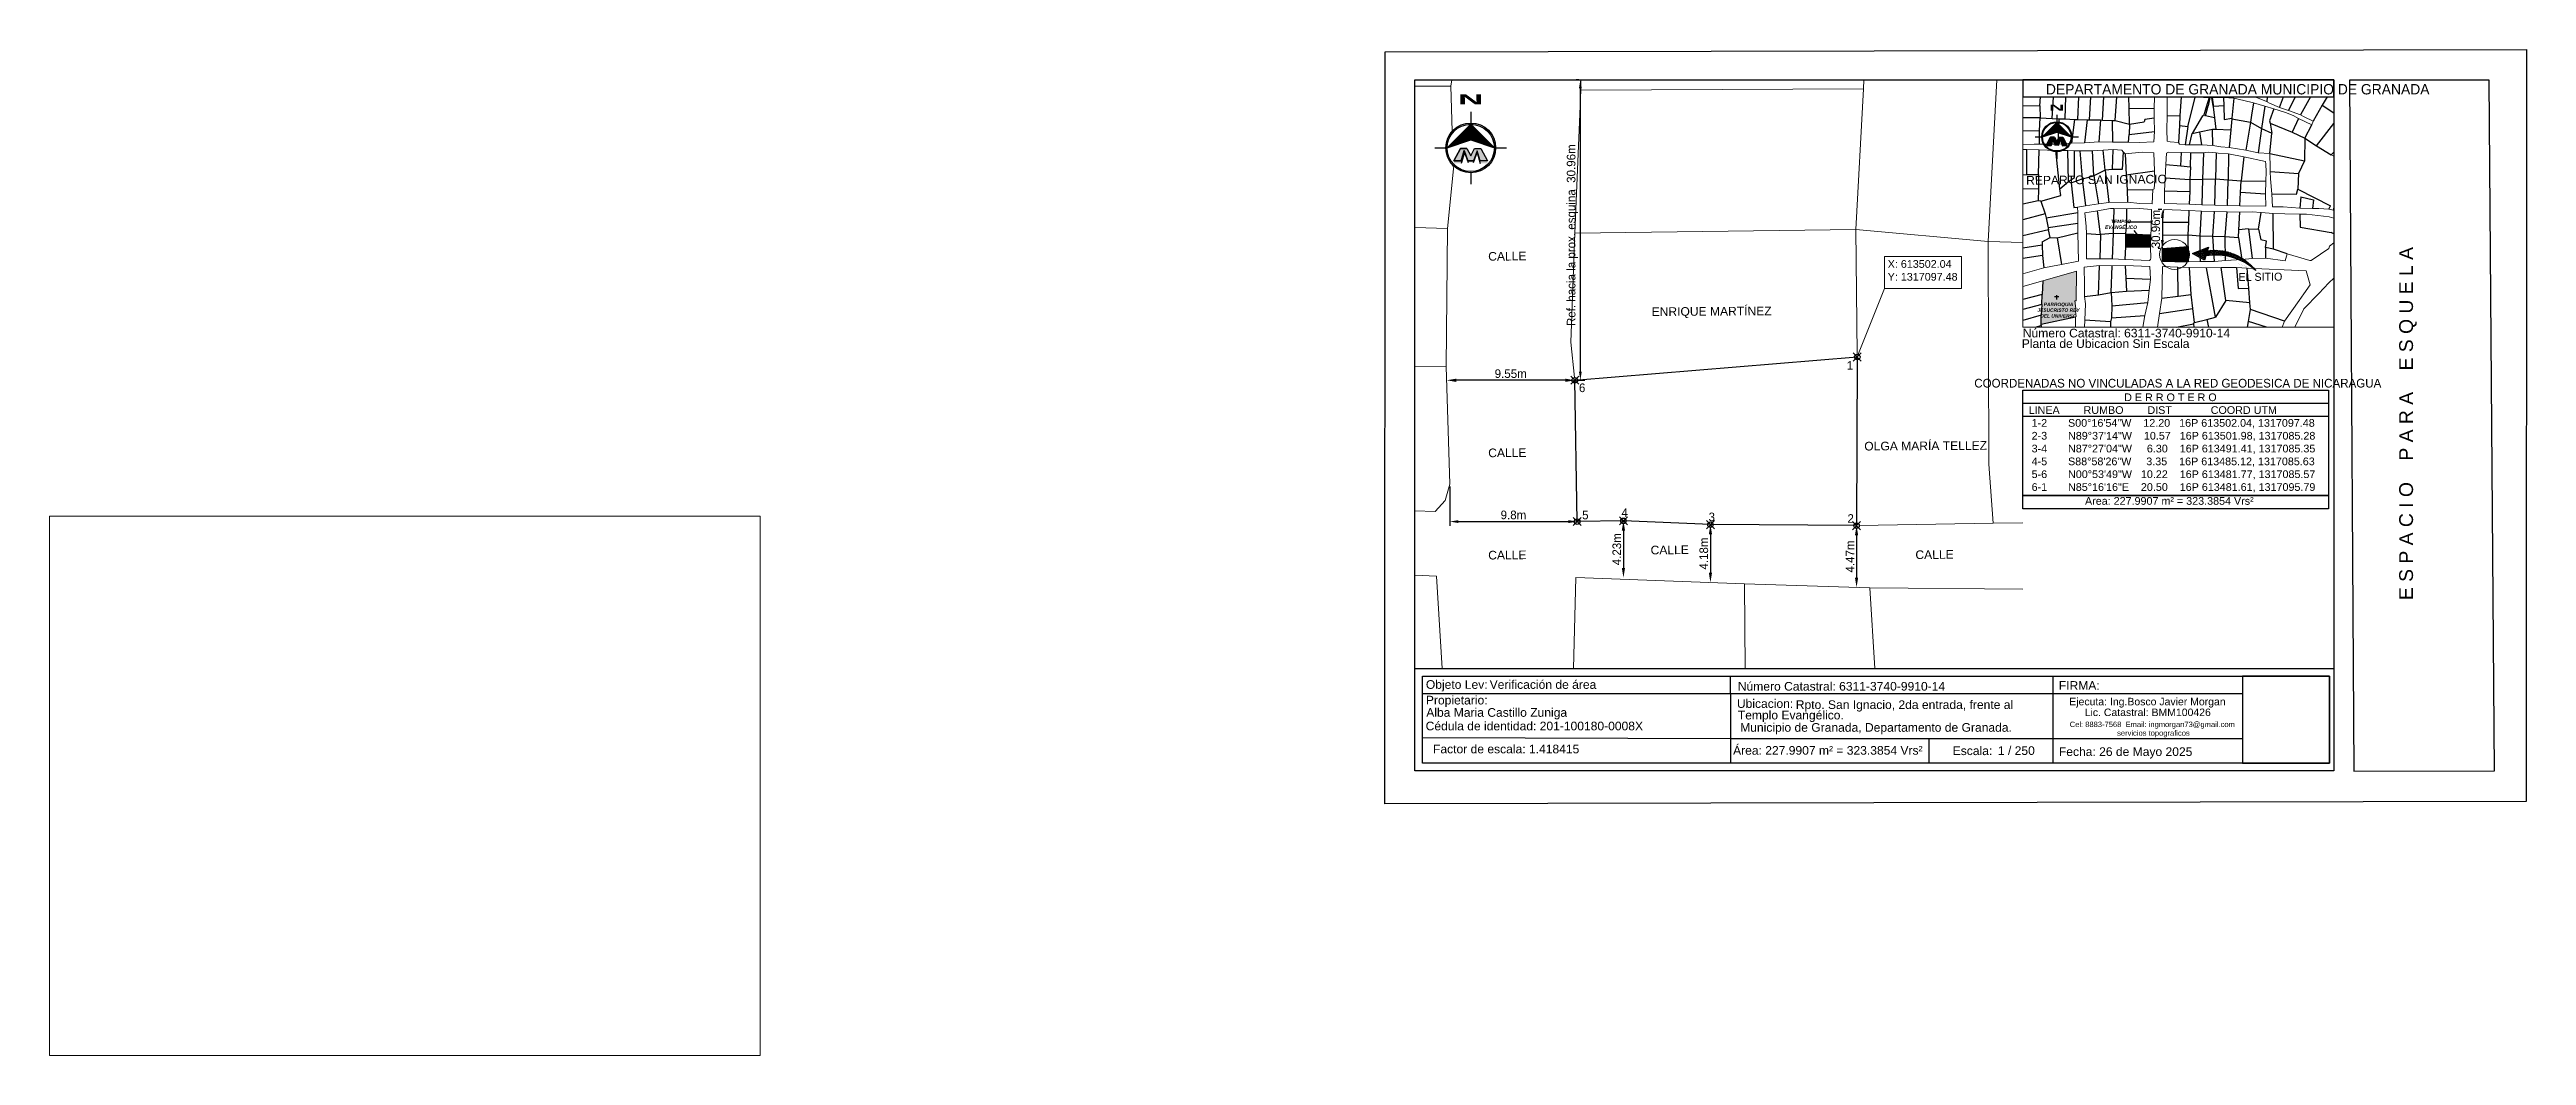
# Paper-space layout 'Presentación1' of a CAD drawing. Header units: millimetres. Extents: x 26 to 742, y 20 to 311.
# The model-space entities are those that its viewports show. They can reach past a viewport. Long polylines and large blocks are cut down to what shows.
import ezdxf
from ezdxf.enums import TextEntityAlignment as Align

# ---------------------------------------------------------------- set-up
doc = ezdxf.new("R2010")
doc.units = ezdxf.units.MM
for name, color, linetype in [('0 - TEXTO', 5, 'Continuous'), ('BORDE DEL FORMATO LEGAL', 4, 'Continuous'), ('CAPA ROJA', 1, 'Continuous'), ('MARCO DE CAJETN', 7, 'Continuous'), ('MARCO DE PLANO', 7, 'Continuous'), ('NORTE', 7, 'Continuous'), ('PLANTA DE UBICACIÓN', 7, 'Continuous'), ('TEXTO', 7, 'Continuous'), ('VERTICES', 7, 'Continuous')]:
    doc.layers.add(name, color=color, linetype=linetype)
doc.styles.add('HECTOR LOPEZ', font='arial.ttf')
doc.styles.add('LOPEZ', font='TCCM____.TTF')
doc.styles.get("Standard").update_dxf_attribs({"font": 'arial.ttf'})
doc.styles.add('Style-ENGINEERING', font='ENGINEERING.shx')
doc.dimstyles.new('COTA PARA REFERENCIA DE CALLES', dxfattribs={"dimtxt": 2.5, "dimasz": 2.8, "dimexe": 1.25, "dimexo": 0.625, "dimtad": 1, "dimtxsty": 'Standard', "dimcen": 2.5, "dimse1": 1, "dimse2": 1, "dimadec": 0, "dimazin": 0, "dimtfac": 1, "dimtmove": 0, "dimatfit": 3, "dimfxl": 1, "dimarcsym": 0})
doc.dimstyles.new('ISO-25', dxfattribs={"dimtxt": 2.5, "dimasz": 2.5, "dimexe": 1.25, "dimexo": 0.625, "dimtad": 1, "dimtxsty": 'Standard', "dimcen": 2.5, "dimadec": 0, "dimazin": 0, "dimtfac": 1, "dimtmove": 0, "dimatfit": 3, "dimfxl": 1, "dimarcsym": 0})

psp = doc.layouts.new('Presentación1')

# ---------------------------------------------------------------- texts
at = {"color": 7, "lineweight": 30, "style": 'HECTOR LOPEZ'}
for s, rotation, p in [('REPARTO SAN IGNACIO', 0.565506, (597.679, 271.418)), ('CALLE', 0.565506, (442.018, 249.427)), ('ENRIQUE MARTÍNEZ', 0.338585, (489.303, 233.436)), ('CALLE', 0.565506, (442.018, 192.575)), ('OLGA MARÍA TELLEZ', 0.338585, (550.84, 194.517)), ('CALLE', 0.565506, (442.018, 162.98)), ('CALLE', 0.565506, (489.014, 164.454)), ('CALLE', 0.565506, (565.637, 163.106))]:
    psp.add_text(s, height=2.5, rotation=rotation, dxfattribs=at).set_placement(p)
at = {"color": 5, "lineweight": 25, "style": 'LOPEZ'}
psp.add_text('EL SITIO', height=2.31, rotation=0.52199, dxfattribs=at).set_placement((659.12, 243.553, -0.003))
at = {"color": 7, "lineweight": 30, "style": 'LOPEZ'}
for s, p in [('1', (545.745, 217.128)), ('6', (468.258, 210.664)), ('5', (469.182, 173.858)), ('4', (480.565, 174.552)), ('3', (505.771, 173.299)), ('2', (545.961, 172.843))]:
    psp.add_text(s, height=2.5, dxfattribs=at).set_placement(p, align=Align.BOTTOM_LEFT)
at = {"color": 7, "lineweight": 50, "char_height": 1, "attachment_point": 5, "rotation": 359.781466}
for s, insert, width in [('{\\fArial|b1|i1|c0|p34;TEMPLO EVANGÉLICO }', (625.121, 259.952), 10.81996), ('{\\fArial|b1|i1|c0|p34;PARROQUIA \\PJESUCRISTO REY\\PDEL UNIVERSO}', (607.027, 235.116), 13.10073)]:
    psp.add_mtext(s, dxfattribs=dict(at, insert=insert, width=width))
at = {"char_height": 2.22557, "attachment_point": 1}
for s, insert, width in [('                                  D E R R O T E R O\\P  LINEA        RUMBO        DIST             COORD UTM \\P   1-2       S00°16\'54"W    12.20   16P 613502.04, 1317097.48\\P   2-3       N89°37\'14"W    10.57   16P 613501.98, 1317085.28\\P   3-4       N87°27\'04"W     6.30    16P 613491.41, 1317085.35\\P   4-5       S88°58\'26"W     3.35    16P 613485.12, 1317085.63\\P   5-6       N00°53\'49"W   10.22    16P 613481.77, 1317085.57\\P   6-1       N85°16\'16"E    20.50    16P 613481.61, 1317095.79', (596.663, 211.03), 88.27252), ('Área: 227.9907 m² = 323.3854 Vrs²', (614.697, 181.041), 62.68369)]:
    psp.add_mtext(s, dxfattribs=dict(at, insert=insert, width=width))
at = {"layer": '0 - TEXTO', "transparency": 33554687, "style": 'LOPEZ'}
psp.add_text('COORDENADAS NO VINCULADAS A LA RED GEODESICA DE NICARAGUA', height=2.5, dxfattribs=at).set_placement((641.549, 212.74, 0.007), align=Align.CENTER)
at = {"layer": 'NORTE', "color": 7, "lineweight": 25, "attachment_point": 1}
for insert, char_height in [((433.312, 297.518), 2.89014), ((604.328, 294.607), 1.74639)]:
    psp.add_mtext('{\\fBaskerville Old Face|b1|i0|c0|p18;\\W2.6;\\T2.05;N}', dxfattribs=dict(at, insert=insert, char_height=char_height))
at = {"layer": 'PLANTA DE UBICACIÓN', "insert": (557.606, 249.596), "char_height": 2.22557, "width": 34.22704, "attachment_point": 1}
psp.add_mtext('X: 613502.04\\PY: 1317097.48', dxfattribs=at)
at = {"layer": 'TEXTO', "color": 7, "lineweight": 50}
for s, height, style, p in [('DEPARTAMENTO DE GRANADA MUNICIPIO DE GRANADA', 3, 'LOPEZ', (603.383, 297.536)), ('Planta de Ubicacion Sin Escala', 2.5, 'HECTOR LOPEZ', (596.407, 224.2)), ('Objeto Lev:', 2.5, 'HECTOR LOPEZ', (423.973, 125.566)), ('Propietario:', 2.5, 'HECTOR LOPEZ', (423.974, 121.047)), ('Verificación de área', 2.5, 'HECTOR LOPEZ', (442.428, 125.561)), ('Ubicacion:', 2.5, 'HECTOR LOPEZ', (513.973, 120.049)), ('Rpto. San Ignacio, 2da entrada, frente al ', 2.5, 'HECTOR LOPEZ', (531.011, 119.738)), ('Cédula de identidad: 201-100180-0008X', 2.5, 'HECTOR LOPEZ', (423.902, 113.563)), ('Alba Maria Castillo Zuniga', 2.5, 'HECTOR LOPEZ', (424.084, 117.479)), ('Templo Evangélico. ', 2.5, 'HECTOR LOPEZ', (514.242, 116.716)), ('Municipio de Granada, Departamento de Granada.  ', 2.5, 'HECTOR LOPEZ', (514.92, 113.149)), ('Escala:', 2.5, 'HECTOR LOPEZ', (576.417, 106.4)), ('1 / 250', 2.5, 'HECTOR LOPEZ', (589.497, 106.443))]:
    psp.add_text(s, height=height, dxfattribs=dict(at, style=style)).set_placement(p)
at = {"layer": 'TEXTO', "color": 7, "lineweight": 50, "insert": (705.617, 127.095, -17.65), "char_height": 4, "width": 130.54939, "attachment_point": 1, "rotation": 90, "style": 'Style-ENGINEERING'}
psp.add_mtext('\\pxi6.03512,t14.22096;{\\fArial|b0|i0|c0|p34;E S P A C I O    P A R A    E S Q U E L A}', dxfattribs=at)
at = {"layer": 'TEXTO', "color": 7, "lineweight": 50, "char_height": 2.5, "attachment_point": 1, "style": 'HECTOR LOPEZ'}
for s, insert, width in [('Número Catastral: 6311-3740-9910-14', (596.712, 229.735), 112.12805), ('Número Catastral: 6311-3740-9910-14', (514.242, 127.553), 112.12805), ('\\pxql;{\\fArial|b0|i0|c0|p34;FIRMA:}', (607.123, 127.785, 0.007), 84.89735), ('Factor de escala: 1.418415\\P   ', (426.043, 109.409), 71.28622), ('Área: 227.9907 m² = 323.3854 Vrs²', (512.863, 109.011), 62.68369), ('Fecha: 26 de Mayo 2025', (607.143, 108.646, 0.007), 84.89735)]:
    psp.add_mtext(s, dxfattribs=dict(at, insert=insert, width=width))
at = {"layer": 'TEXTO', "char_height": 2.16652, "width": 84.89735, "attachment_point": 1, "style": 'Style-ENGINEERING'}
for s, insert in [('{\\fArial|b0|i0|c0|p34;Ejecuta: Ing.Bosco Javier Morgan}', (610.147, 122.962, 0.007)), ('{\\fArial|b0|i0|c0|p34;Lic. Catastral: BMM100426}', (614.614, 119.854, 0.007))]:
    psp.add_mtext(s, dxfattribs=dict(at, insert=insert))
at = {"layer": 'TEXTO', "color": 1, "insert": (610.272, 116.072, 0.007), "char_height": 1.56559, "width": 84.89735, "attachment_point": 1, "style": 'Style-ENGINEERING'}
psp.add_mtext('{\\fArial|b0|i0|c0|p34;Cel: 8883-7568  Email: ingmorgan73@gmail.com}', dxfattribs=at)
at = {"layer": 'TEXTO', "color": 5, "insert": (623.985, 113.556, 0.007), "char_height": 1.56559, "width": 84.89735, "attachment_point": 1, "style": 'Style-ENGINEERING'}
psp.add_mtext('{\\fArial|b0|i0|c0|p34;servicios topograficos}', dxfattribs=at)

msp = doc.modelspace()

# ---------------------------------------------------------------- blocks, each defined once
blk = doc.blocks.new('*D8')
at = {"layer": 'Defpoints', "color": 0, "transparency": 16777216}
for p in [(429.97, 214.99), (429.97, 214.83), (467.08, 214.83, 276.51)]:
    blk.add_point(p, dxfattribs=at)
at = {"layer": 'PLANTA DE UBICACIÓN', "color": 0, "lineweight": -2, "transparency": 16777216}
blk.add_line((464.28, 214.83), (432.77, 214.83), dxfattribs=at)
at = {"layer": 'PLANTA DE UBICACIÓN', "color": 0, "transparency": 16777216}
for points in [[(432.77, 215.3), (432.77, 214.36), (429.97, 214.83)], [(464.28, 215.3), (464.28, 214.36), (467.08, 214.83)]]:
    blk.add_solid(points, dxfattribs=at)
at = {"layer": 'PLANTA DE UBICACIÓN', "color": 0, "lineweight": 13, "transparency": 16777216, "insert": (448.52, 216.74), "char_height": 2.5, "attachment_point": 5, "style": 'LOPEZ'}
blk.add_mtext('9.55m', dxfattribs=at)
blk = doc.blocks.new('*D9')
at = {"layer": 'Defpoints', "color": 0, "transparency": 16777216}
for p in [(430.88, 184.74), (467.74, 173.95, 276.51), (467.74, 173.95)]:
    blk.add_point(p, dxfattribs=at)
at = {"layer": 'PLANTA DE UBICACIÓN', "color": 0, "lineweight": -2, "transparency": 16777216}
for p, q in [((430.88, 184.11), (430.88, 172.7)), ((433.38, 173.95), (465.24, 173.95)), ((467.74, 174.58), (467.74, 175.2))]:
    blk.add_line(p, q, dxfattribs=at)
at = {"layer": 'PLANTA DE UBICACIÓN', "color": 0, "transparency": 16777216}
for points in [[(433.38, 174.37), (433.38, 173.54), (430.88, 173.95)], [(465.24, 174.37), (465.24, 173.54), (467.74, 173.95)]]:
    blk.add_solid(points, dxfattribs=at)
at = {"layer": 'PLANTA DE UBICACIÓN', "color": 0, "lineweight": 13, "transparency": 16777216, "insert": (449.31, 175.86), "char_height": 2.5, "attachment_point": 5, "style": 'LOPEZ'}
blk.add_mtext('9.8m', dxfattribs=at)
blk = doc.blocks.new('*D10')
at = {"layer": 'Defpoints', "color": 0, "transparency": 16777216}
for p in [(481.14, 174.17, 276.51), (467.68, 157.72), (481.14, 157.72)]:
    blk.add_point(p, dxfattribs=at)
at = {"layer": 'PLANTA DE UBICACIÓN', "color": 0, "lineweight": -2, "transparency": 16777216}
blk.add_line((481.14, 171.37), (481.14, 160.52), dxfattribs=at)
at = {"layer": 'PLANTA DE UBICACIÓN', "color": 0, "transparency": 16777216}
for points in [[(480.67, 171.37), (481.6, 171.37), (481.14, 174.17)], [(480.67, 160.52), (481.6, 160.52), (481.14, 157.72)]]:
    blk.add_solid(points, dxfattribs=at)
at = {"layer": 'PLANTA DE UBICACIÓN', "color": 0, "lineweight": 13, "transparency": 16777216, "insert": (479.23, 165.95), "char_height": 2.5, "attachment_point": 5, "rotation": 90, "style": 'LOPEZ'}
blk.add_mtext('4.23m', dxfattribs=at)
blk = doc.blocks.new('*D11')
at = {"layer": 'Defpoints', "color": 0, "transparency": 16777216}
for p in [(506.31, 173.07, 276.51), (506.31, 156.33), (506.42, 156.33)]:
    blk.add_point(p, dxfattribs=at)
at = {"layer": 'PLANTA DE UBICACIÓN', "color": 0, "lineweight": -2, "transparency": 16777216}
blk.add_line((506.31, 170.27), (506.31, 159.13), dxfattribs=at)
at = {"layer": 'PLANTA DE UBICACIÓN', "color": 0, "transparency": 16777216}
for points in [[(505.85, 170.27), (506.78, 170.27), (506.31, 173.07)], [(505.85, 159.13), (506.78, 159.13), (506.31, 156.33)]]:
    blk.add_solid(points, dxfattribs=at)
at = {"layer": 'PLANTA DE UBICACIÓN', "color": 0, "lineweight": 13, "transparency": 16777216, "insert": (504.4, 164.7), "char_height": 2.5, "attachment_point": 5, "rotation": 90, "style": 'LOPEZ'}
blk.add_mtext('4.18m', dxfattribs=at)
blk = doc.blocks.new('*D12')
at = {"layer": 'Defpoints', "color": 0, "transparency": 16777216}
for p in [(548.6, 172.77, 276.51), (548, 154.92), (548.6, 154.92)]:
    blk.add_point(p, dxfattribs=at)
at = {"layer": 'PLANTA DE UBICACIÓN', "color": 0, "lineweight": -2, "transparency": 16777216}
blk.add_line((548.6, 169.97), (548.6, 157.72), dxfattribs=at)
at = {"layer": 'PLANTA DE UBICACIÓN', "color": 0, "transparency": 16777216}
for points in [[(548.13, 169.97), (549.06, 169.97), (548.6, 172.77)], [(548.13, 157.72), (549.06, 157.72), (548.6, 154.92)]]:
    blk.add_solid(points, dxfattribs=at)
at = {"layer": 'PLANTA DE UBICACIÓN', "color": 0, "lineweight": 13, "transparency": 16777216, "insert": (546.7, 163.85), "char_height": 2.5, "width": 4.898, "attachment_point": 5, "rotation": 90, "style": 'LOPEZ'}
blk.add_mtext('4.47m', dxfattribs=at)
blk = doc.blocks.new('*D15')
at = {"layer": 'Defpoints', "color": 0, "transparency": 16777216}
for p in [(468.67, 301.75), (468.85, 301.75), (467.08, 214.83)]:
    blk.add_point(p, dxfattribs=at)
at = {"layer": 'PLANTA DE UBICACIÓN', "color": 0, "lineweight": -2, "transparency": 16777216}
for p, q in [((468.22, 301.75), (467.42, 301.75)), ((468.67, 217.33), (468.67, 299.25)), ((467.7, 214.83), (469.92, 214.83))]:
    blk.add_line(p, q, dxfattribs=at)
at = {"layer": 'PLANTA DE UBICACIÓN', "color": 0, "transparency": 16777216}
for points in [[(468.26, 299.25), (469.09, 299.25), (468.67, 301.75)], [(468.26, 217.33), (469.09, 217.33), (468.67, 214.83)]]:
    blk.add_solid(points, dxfattribs=at)
at = {"layer": 'PLANTA DE UBICACIÓN', "color": 0, "lineweight": 13, "transparency": 16777216, "insert": (466.37, 256.81), "char_height": 2.5, "width": 52.3714, "attachment_point": 5, "rotation": 90, "style": 'LOPEZ'}
blk.add_mtext('Ref. hacia la prox. esquina  30.96m', dxfattribs=at)
blk = doc.blocks.new('*D20')
at = {"layer": 'Defpoints', "color": 0, "transparency": 16777216}
for p in [(637.57, 264.25), (637.09, 252.94), (637.1, 252.94)]:
    blk.add_point(p, dxfattribs=at)
at = {"layer": 'PLANTA DE UBICACIÓN', "color": 0, "lineweight": -2, "transparency": 16777216}
for p, q in [((636.95, 264.25), (635.84, 264.25)), ((637.09, 261.75), (637.09, 255.44)), ((636.47, 252.94), (635.84, 252.94))]:
    blk.add_line(p, q, dxfattribs=at)
at = {"layer": 'PLANTA DE UBICACIÓN', "color": 0, "transparency": 16777216}
for points in [[(636.68, 261.75), (637.51, 261.75), (637.09, 264.25)], [(636.68, 255.44), (637.51, 255.44), (637.09, 252.94)]]:
    blk.add_solid(points, dxfattribs=at)
at = {"layer": 'PLANTA DE UBICACIÓN', "color": 0, "lineweight": 9, "transparency": 16777216, "insert": (635.18, 258.59), "char_height": 2.5, "attachment_point": 5, "rotation": 90, "style": 'LOPEZ'}
blk.add_mtext('30.96m', dxfattribs=at)

# ---------------------------------------------------------------- dimensions: what is measured, and where the dimension line sits
at = {"layer": 'PLANTA DE UBICACIÓN', "lineweight": 13}
dim = psp.add_linear_dim(base=(468.672, 301.752), p1=(467.08, 214.829), p2=(468.849, 301.752), angle=90, text='Ref. hacia la prox. esquina  30.96m', dimstyle='ISO-25', override={"dimtxsty": 'LOPEZ'}, dxfattribs=at)
dim.commit()
dim.dimension.update_dxf_attribs({"geometry": '*D15', "text_midpoint": (468.672, 256.807), "dimtype": 160})
at = {"layer": 'PLANTA DE UBICACIÓN', "lineweight": 9}
dim = psp.add_linear_dim(base=(637.094, 252.938), p1=(637.574, 264.247), p2=(637.098, 252.938), angle=90, text='30.96m', dimstyle='ISO-25', override={"dimtxsty": 'LOPEZ'}, dxfattribs=at)
dim.commit()
dim.dimension.update_dxf_attribs({"geometry": '*D20', "text_midpoint": (635.179, 258.592)})
at = {"layer": 'PLANTA DE UBICACIÓN', "lineweight": 13}
for base, p1, p2, text, dimstyle, picture, middle in [((429.966, 214.829), (467.08, 214.829, 276.509), (429.966, 214.989), '9.55m', 'COTA PARA REFERENCIA DE CALLES', '*D8', (448.523, 216.737)), ((467.74, 173.953), (430.876, 184.737), (467.74, 173.953, 276.509), '9.8m', 'ISO-25', '*D9', (449.308, 175.863))]:
    dim = psp.add_linear_dim(base=base, p1=p1, p2=p2, text=text, dimstyle=dimstyle, override={"dimtxsty": 'LOPEZ'}, dxfattribs=at)
    dim.commit()
    dim.dimension.update_dxf_attribs({"geometry": picture, "text_midpoint": middle})
for base, p1, p2, text, picture, middle in [((481.138, 157.724), (481.138, 174.171, 276.509), (467.683, 157.724), '4.23m', '*D10', (479.227, 165.947)), ((506.314, 156.335), (506.314, 173.07, 276.509), (506.417, 156.335), '4.18m', '*D11', (504.404, 164.702)), ((548.596, 154.918), (548.596, 172.773, 276.509), (547.997, 154.918), '4.47m', '*D12', (546.695, 163.846))]:
    dim = psp.add_linear_dim(base=base, p1=p1, p2=p2, angle=90, text=text, dimstyle='COTA PARA REFERENCIA DE CALLES', override={"dimtxsty": 'LOPEZ'}, dxfattribs=at)
    dim.commit()
    dim.dimension.update_dxf_attribs({"geometry": picture, "text_midpoint": middle})

# ---------------------------------------------------------------- hatches: boundary and pattern name
at = {"layer": 'PLANTA DE UBICACIÓN'}
h = msp.add_hatch(color=8, dxfattribs=at)
h.dxf.hatch_style = 1
h.paths.add_polyline_path([(613478.8, 1317104.1), (613458.7, 1317104.7), (613458.7, 1317094.5), (613478.7, 1317094.2)])
h = msp.add_hatch(color=256, dxfattribs=at)
h.dxf.hatch_style = 1
h.set_gradient(color1=(0, 0, 255), color2=(255, 255, 0), name='INVCURVED')
h.paths.add_polyline_path([(613508.5, 1317094.8), (613488, 1317093.2), (613488.2, 1317082.9), (613491.6, 1317083), (613497.8, 1317082.7), (613508.4, 1317082.6)])
h = msp.add_hatch(color=8, dxfattribs=at)
h.dxf.hatch_style = 1
h.paths.add_polyline_path([(613418.6, 1317051.7), (613419.7, 1317051.9), (613419.9, 1317075.3), (613393.3, 1317067.7), (613392.8, 1317056.8), (613392.6, 1317048.9), (613392.1, 1317040.4), (613391.9, 1317033.2), (613419.2, 1317039.2), (613419.8, 1317039.3), (613419.1, 1317043.6), (613419.8, 1317043.7)])

# ---------------------------------------------------------------- linework, layer by layer
at = {"layer": 'CAPA ROJA', "color": 1, "linetype": 'Continuous', "lineweight": -3}
for p, q in [((613571.1, 1317209.4), (613572.9, 1317233.7)), ((613580.7, 1317205), (613593.3, 1317237.1)), ((613562.4, 1317213.4), (613562.9, 1317218.1)), ((613601.6, 1317230.4), (613587.9, 1317202.5)), ((613610.2, 1317222.5), (613597.5, 1317199.2)), ((613620.4, 1317216.9), (613614.6, 1317206.6)), ((613371.6, 1317206.7), (613391, 1317206.2)), ((613391, 1317206.2), (613391.7, 1317216.1)), ((613391, 1317206.2), (613391.2, 1317196.6)), ((613400.7, 1317196.1), (613401.8, 1317215.7)), ((613411, 1317195.8), (613411.5, 1317215.6)), ((613421, 1317195.4), (613421.9, 1317215.3)), ((613430.2, 1317195.2), (613431.5, 1317215.4)), ((613440.6, 1317194.9), (613441.6, 1317214.9)), ((613450.5, 1317194.5), (613452, 1317214.7)), ((613461.8, 1317204.4), (613461.5, 1317214.5)), ((613461.8, 1317204.4), (613481.4, 1317204)), ((613462.1, 1317191.7), (613461.8, 1317204.4)), ((613502.8, 1317213.2), (613501.9, 1317198.2)), ((613508.3, 1317189.8), (613514.1, 1317212.7)), ((613522.4, 1317204.4), (613520.7, 1317198.1)), ((613522.2, 1317198.2), (613524.4, 1317206.3)), ((613525, 1317212.8), (613522.4, 1317204.4)), ((613525.6, 1317212.7), (613524.4, 1317206.3)), ((613525.6, 1317212.8), (613525.6, 1317212.7)), ((613528.3, 1317205.3), (613529.3, 1317196.8)), ((613536.6, 1317206.1), (613528.9, 1317205.8)), ((613536.5, 1317212.8), (613536.6, 1317206.1)), ((613536.6, 1317206.1), (613536.9, 1317195.4)), ((613544.6, 1317212.4), (613543, 1317196.5)), ((613560.3, 1317208.6), (613558.5, 1317198.8)), ((613569.2, 1317205.9), (613566.6, 1317188.2)), ((613576.3, 1317203.9), (613573, 1317194.3)), ((613614.6, 1317206.6), (613607.4, 1317194)), ((613614.6, 1317206.6), (613628.1, 1317197.9)), ((613391.2, 1317196.6), (613371, 1317196.7)), ((613390.6, 1317186.4), (613391.2, 1317196.6)), ((613391.2, 1317196.6), (613400.7, 1317196.1)), ((613400.7, 1317196.1), (613406, 1317196)), ((613406, 1317196), (613405.2, 1317175.9)), ((613406, 1317196), (613411, 1317195.8)), ((613411, 1317195.8), (613418.4, 1317195.3)), ((613418.4, 1317195.3), (613416, 1317176.6)), ((613418.4, 1317195.3), (613421, 1317195.4)), ((613421, 1317195.4), (613428.4, 1317195.2)), ((613428.4, 1317195.2), (613426.2, 1317177)), ((613428.4, 1317195.2), (613430.2, 1317195.2)), ((613430.2, 1317195.2), (613439, 1317195)), ((613439, 1317195), (613437.8, 1317177.6)), ((613439, 1317195), (613440.6, 1317194.9)), ((613440.6, 1317194.9), (613448.2, 1317194.6)), ((613448.2, 1317194.6), (613448.6, 1317177.4)), ((613448.2, 1317194.6), (613450.5, 1317194.5)), ((613450.5, 1317194.5), (613462.1, 1317191.7)), ((613462.1, 1317191.7), (613461.6, 1317183.6)), ((613462.1, 1317191.7), (613473.5, 1317193.4)), ((613474, 1317195.4), (613473.5, 1317193.4)), ((613481.5, 1317196.4), (613474, 1317195.4)), ((613501.9, 1317198.2), (613491.9, 1317198)), ((613501.5, 1317190.6), (613500.7, 1317177.2)), ((613501.9, 1317198.2), (613501.5, 1317190.6)), ((613501.5, 1317190.6), (613508.3, 1317189.8)), ((613508.3, 1317189.8), (613506, 1317175.4)), ((613519.7, 1317198.4), (613511.5, 1317184.3)), ((613517.5, 1317185.5), (613527.6, 1317187.7)), ((613520.7, 1317198.1), (613519.7, 1317198.4)), ((613529.3, 1317196.8), (613522.2, 1317198.2)), ((613528.1, 1317174.8), (613527.6, 1317187.7)), ((613527.6, 1317187.7), (613530.3, 1317187.6)), ((613529.3, 1317196.8), (613530.3, 1317187.6)), ((613530.3, 1317187.6), (613542.2, 1317187.2)), ((613536.9, 1317195.4), (613543, 1317196.5)), ((613542.2, 1317187.2), (613541, 1317173.1)), ((613543, 1317195.9), (613542.2, 1317187.2)), ((613543, 1317196.5), (613543, 1317195.9)), ((613543, 1317195.9), (613557.8, 1317193.3)), ((613557.8, 1317193.3), (613554.1, 1317171.2)), ((613558.5, 1317198.8), (613557.8, 1317193.3)), ((613557.8, 1317193.3), (613566.6, 1317188.2)), ((613566.6, 1317188.2), (613563.8, 1317169)), ((613566.6, 1317188.2), (613574.7, 1317184.5)), ((613573, 1317194.3), (613573.4, 1317192.6)), ((613573.4, 1317192.6), (613574.7, 1317184.5)), ((613573.4, 1317192.6), (613590.7, 1317185.4)), ((613595.8, 1317196.3), (613590.7, 1317185.4)), ((613600.9, 1317180.7), (613606.3, 1317191.2)), ((613610.2, 1317174.6), (613628.1, 1317197.9)), ((613624.3, 1317170.3), (613643.8, 1317194.2)), ((613370.8, 1317186.9), (613390.6, 1317186.4)), ((613390.7, 1317175.8), (613390.6, 1317186.4)), ((613461.2, 1317177.3), (613461.6, 1317183.6)), ((613461.6, 1317183.6), (613481.8, 1317185.9)), ((613509.5, 1317175.4), (613511.5, 1317184.3)), ((613511.5, 1317184.3), (613517.5, 1317185.5)), ((613517.5, 1317185.5), (613518.9, 1317175.4)), ((613573.1, 1317168.4), (613574.7, 1317184.5)), ((613590.7, 1317185.4), (613600.9, 1317180.7)), ((613600.9, 1317180.7), (613600.6, 1317162.6)), ((613600.9, 1317180.7), (613610.2, 1317174.6)), ((613610.2, 1317174.6), (613621.8, 1317167.3)), ((613380.6, 1317151.8), (613380.7, 1317171.5)), ((613389.9, 1317151.9), (613390.3, 1317171.3)), ((613406.9, 1317140.5), (613403.5, 1317170.8)), ((613413.7, 1317146.4), (613413, 1317170.8)), ((613418.4, 1317149.5), (613418.3, 1317170.5)), ((613422.7, 1317170.5), (613424.4, 1317148.3)), ((613433.7, 1317150.8), (613432.6, 1317170.6)), ((613442.7, 1317155.2), (613441.2, 1317171.2)), ((613448.6, 1317155.9), (613449, 1317171.5)), ((613457, 1317169.9), (613456.2, 1317155.8)), ((613458.6, 1317168.2), (613459.4, 1317151.5)), ((613490.8, 1317159.8), (613502.7, 1317158.6)), ((613502.7, 1317158.6), (613503.2, 1317169.2)), ((613502.7, 1317158.6), (613510.3, 1317157.8)), ((613510.3, 1317157.8), (613509.8, 1317147.8)), ((613510.3, 1317157.8), (613510.5, 1317169.1)), ((613520.5, 1317169), (613519.9, 1317148.1)), ((613530.6, 1317168.9), (613530.1, 1317148.5)), ((613540.5, 1317168.2), (613540.2, 1317147.7)), ((613552.6, 1317165.7), (613550.3, 1317146.9)), ((613573.1, 1317168.4), (613600.6, 1317162.6)), ((613600.6, 1317162.6), (613595.9, 1317152.7)), ((613370.2, 1317151.3), (613380.6, 1317151.8)), ((613380.6, 1317151.8), (613389.9, 1317151.9)), ((613389.9, 1317151.9), (613389.8, 1317140.4)), ((613406.9, 1317140.5), (613413.7, 1317146.4)), ((613413.7, 1317146.4), (613418.4, 1317149.5)), ((613413.7, 1317146.4), (613415.7, 1317145.1)), ((613415.7, 1317145.1), (613424.4, 1317148.3)), ((613415.7, 1317145.1), (613417.8, 1317125.6)), ((613424.4, 1317148.3), (613433.7, 1317150.8)), ((613424.4, 1317148.3), (613427, 1317126.9)), ((613442.7, 1317155.2), (613433.7, 1317150.8)), ((613433.7, 1317150.8), (613437.4, 1317128.5)), ((613448.6, 1317155.9), (613442.7, 1317155.2)), ((613442.7, 1317155.2), (613445.6, 1317129.7)), ((613456.2, 1317155.8), (613448.6, 1317155.9)), ((613459.4, 1317151.5), (613481.7, 1317154.6)), ((613459.4, 1317151.5), (613460, 1317139.8)), ((613490.1, 1317149.3), (613509.8, 1317147.8)), ((613509.8, 1317147.8), (613509.7, 1317138.3)), ((613509.8, 1317147.8), (613519.9, 1317148.1)), ((613519.9, 1317148.1), (613519.4, 1317127.9)), ((613519.9, 1317148.1), (613530.1, 1317148.5)), ((613529.5, 1317127.6), (613530.1, 1317148.5)), ((613530.1, 1317148.5), (613540.2, 1317147.7)), ((613539.6, 1317127.3), (613540.2, 1317147.7)), ((613540.2, 1317147.7), (613550.3, 1317146.9)), ((613549.8, 1317137.5), (613550.3, 1317146.9)), ((613550.3, 1317146.9), (613570, 1317146.6)), ((613573.5, 1317154.2), (613595.9, 1317152.7)), ((613595.9, 1317152.7), (613595.4, 1317140.1)), ((613389.8, 1317140.4), (613370.1, 1317140)), ((613389.5, 1317131), (613370.7, 1317126.7)), ((613389.8, 1317140.4), (613389.5, 1317131)), ((613391.8, 1317130.8), (613389.5, 1317131)), ((613391.8, 1317130.8), (613407.5, 1317135.2)), ((613391.8, 1317130.8), (613395.2, 1317120.8)), ((613407.5, 1317135.2), (613406.9, 1317140.5)), ((613460, 1317139.8), (613480.5, 1317140)), ((613460, 1317139.8), (613460.3, 1317129.9)), ((613489.8, 1317138.8), (613509.7, 1317138.3)), ((613509.7, 1317138.3), (613509.3, 1317128.2)), ((613549.4, 1317127), (613549.8, 1317137.5)), ((613569.7, 1317136.2), (613549.8, 1317137.5)), ((613574.8, 1317136.5), (613594.3, 1317136.3)), ((613594.3, 1317136.3), (613595.4, 1317140.1)), ((613595.4, 1317140.1), (613621.2, 1317127)), ((613597.6, 1317134.1), (613597, 1317125.1)), ((613597.6, 1317134.1), (613607.7, 1317131.7)), ((613607.7, 1317131.7), (613606.9, 1317124.9)), ((613623.8, 1317125.8), (613626.8, 1317134.7)), ((613395.2, 1317120.8), (613370.5, 1317114.1)), ((613395.2, 1317120.8), (613395.9, 1317117.5)), ((613395.9, 1317117.5), (613421, 1317121.8)), ((613395.9, 1317117.5), (613397.5, 1317109.6)), ((613417.8, 1317125.6), (613420.8, 1317126)), ((613439.1, 1317104.3), (613436.7, 1317123.1)), ((613449.5, 1317124.8), (613449, 1317105)), ((613459.6, 1317114.4), (613458.7, 1317104.7)), ((613459.6, 1317124.7), (613459.6, 1317114.4)), ((613459.6, 1317114.4), (613479.1, 1317114.4)), ((613488.5, 1317114.1), (613508.9, 1317114.2)), ((613508.4, 1317104.1), (613508.9, 1317114.2)), ((613508.9, 1317114.2), (613509.3, 1317123.4)), ((613517.9, 1317103.2), (613519, 1317122.8)), ((613528.1, 1317102.9), (613529.3, 1317122.5)), ((613537.7, 1317102.7), (613539.3, 1317122.3)), ((613548.7, 1317108), (613549.3, 1317122.1)), ((613564.1, 1317108.4), (613566.4, 1317121.7)), ((613576.1, 1317092.7), (613575.7, 1317121)), ((613596.8, 1317120.4), (613597.1, 1317110)), ((613620, 1317124.4), (613621.2, 1317127)), ((613623.8, 1317125.8), (613623.2, 1317123.7)), ((613397.8, 1317108.1), (613370.3, 1317101.7)), ((613392.8, 1317098.6), (613399.2, 1317101.8)), ((613392.8, 1317098.6), (613392.8, 1317096.2)), ((613421, 1317112.9), (613397.5, 1317109.6)), ((613397.5, 1317109.6), (613397.8, 1317108.1)), ((613399.2, 1317101.8), (613397.8, 1317108.1)), ((613399.2, 1317101.8), (613404.6, 1317101.6)), ((613404.6, 1317101.6), (613421, 1317105.7)), ((613404.6, 1317101.6), (613408.2, 1317080.6)), ((613428, 1317105), (613439.1, 1317104.3)), ((613439.1, 1317104.3), (613438.4, 1317084.9)), ((613449, 1317105), (613439.1, 1317104.3)), ((613449, 1317105), (613448.2, 1317085)), ((613458.7, 1317104.7), (613449, 1317105)), ((613458.7, 1317104.7), (613478.8, 1317104.1)), ((613458.7, 1317104.7), (613458.7, 1317094.5)), ((613488, 1317103.8), (613508.4, 1317104.1)), ((613508.5, 1317094.8), (613508.4, 1317104.1)), ((613508.4, 1317104.1), (613517.9, 1317103.2)), ((613518, 1317087.1), (613517.9, 1317103.2)), ((613517.9, 1317103.2), (613528.1, 1317102.9)), ((613529.3, 1317082.9), (613528.1, 1317102.9)), ((613528.1, 1317102.9), (613537.7, 1317102.7)), ((613538.1, 1317083.6), (613537.7, 1317102.7)), ((613537.7, 1317102.7), (613548.4, 1317101.8)), ((613548.4, 1317101.8), (613548.7, 1317108)), ((613548.4, 1317101.8), (613551, 1317084.6)), ((613556.2, 1317108.8), (613548.7, 1317108)), ((613556.2, 1317108.8), (613559.2, 1317085.4)), ((613556.2, 1317108.8), (613564.1, 1317108.4)), ((613564.1, 1317108.4), (613566.1, 1317100.1)), ((613570.4, 1317099.1), (613566.1, 1317100.1)), ((613569.6, 1317094), (613570.4, 1317099.1)), ((613597.1, 1317110), (613621.8, 1317106)), ((613629.2, 1317101.9), (613621.8, 1317106)), ((613393, 1317087.8), (613370.5, 1317084.3)), ((613370.9, 1317092.8), (613392.8, 1317096.2)), ((613392.8, 1317096.2), (613393, 1317087.8)), ((613393, 1317087.8), (613394, 1317077.8)), ((613458.7, 1317094.5), (613458.4, 1317084.4)), ((613458.7, 1317094.5), (613478.7, 1317094.2)), ((613488, 1317093.2), (613508.5, 1317094.8)), ((613508.5, 1317094.8), (613508.4, 1317082.6)), ((613518.3, 1317082.8), (613518, 1317087.1)), ((613576.1, 1317092.7), (613569.6, 1317094)), ((613569.6, 1317094), (613569.6, 1317085.6)), ((613586.8, 1317089.1), (613576.1, 1317092.7)), ((613437.4, 1317056.6), (613438.1, 1317079.8)), ((613447.4, 1317058.3), (613448.3, 1317079.6)), ((613458.6, 1317079.8), (613459.1, 1317069.6)), ((613459.1, 1317069.6), (613478.6, 1317068.8)), ((613459.1, 1317069.6), (613459.5, 1317059.3)), ((613500.5, 1317055.5), (613500.3, 1317078.5)), ((613510.7, 1317056.7), (613509.4, 1317078.1)), ((613530.1, 1317038.8), (613523, 1317078)), ((613538.2, 1317052.1), (613534.5, 1317078.2)), ((613546.8, 1317078.3), (613548, 1317061.6)), ((613556.5, 1317061.7), (613555.2, 1317077.6)), ((613392.8, 1317056.8), (613366.3, 1317050)), ((613392.6, 1317048.9), (613392.8, 1317056.8)), ((613393.3, 1317067.7), (613392.8, 1317056.8)), ((613426.2, 1317055.2), (613437.4, 1317056.6)), ((613437.4, 1317056.6), (613447.4, 1317058.3)), ((613447.4, 1317058.3), (613459.5, 1317059.3)), ((613447.4, 1317058.3), (613448, 1317047.8)), ((613459.5, 1317059.3), (613477.6, 1317060.3)), ((613487.5, 1317053.9), (613500.5, 1317055.5)), ((613500.5, 1317055.5), (613510.7, 1317056.7)), ((613512.1, 1317045.6), (613510.7, 1317056.7)), ((613548, 1317061.6), (613556.5, 1317061.7)), ((613557.4, 1317050.2), (613556.5, 1317061.7)), ((613392.6, 1317048.9), (613365.8, 1317042)), ((613392.1, 1317040.4), (613366.4, 1317033.3)), ((613391.9, 1317033.2), (613392.1, 1317040.4)), ((613391.9, 1317033.2), (613419.2, 1317039.2)), ((613392.6, 1317048.9), (613392.1, 1317040.4)), ((613448, 1317047.8), (613447.7, 1317038.4)), ((613447.7, 1317038.4), (613474.1, 1317040.2)), ((613448, 1317047.8), (613476.4, 1317050.5)), ((613485.8, 1317041.8), (613512.1, 1317045.6)), ((613513.5, 1317034.6), (613512.1, 1317045.6)), ((613538.2, 1317052.1), (613530.1, 1317038.8)), ((613557.4, 1317050.2), (613538.2, 1317052.1)), ((613556.3, 1317035.4), (613557.8, 1317044.9)), ((613557.8, 1317044.9), (613557.4, 1317050.2)), ((613584.7, 1317035.7), (613557.8, 1317044.9)), ((613366.3, 1317024.6), (613391.9, 1317032.3)), ((613391.9, 1317032.3), (613391.9, 1317033.2)), ((613391.9, 1317032.3), (613392.2, 1317022.5)), ((613446.9, 1317035.1), (613426.6, 1317036.4)), ((613447.7, 1317038.4), (613446.9, 1317035.1)), ((613446.9, 1317035.1), (613446.9, 1317029.1)), ((613484.1, 1317030), (613496.4, 1317030.4)), ((613496.4, 1317030.4), (613512.6, 1317033.5)), ((613496.4, 1317030.4), (613496.9, 1317002.1)), ((613512.6, 1317033.5), (613513.5, 1317034.6)), ((613512.6, 1317033.5), (613516, 1317003.3)), ((613513.5, 1317034.6), (613523.3, 1317037.1)), ((613523.3, 1317037.1), (613530.1, 1317038.8)), ((613523.3, 1317037.1), (613529.6, 1317004)), ((613554.8, 1317026.2), (613556.3, 1317035.4)), ((613581.6, 1317027.5), (613556.3, 1317035.4))]:
    msp.add_line(p, q, dxfattribs=at)
at = {"layer": 'CAPA ROJA', "color": 1, "linetype": 'Continuous', "lineweight": 13}
for p, q in [((613553.8, 1317216.8), (613562.4, 1317213.4)), ((613452, 1317214.7), (613461.5, 1317214.5)), ((613461.5, 1317214.5), (613468.1, 1317214.3)), ((613468.1, 1317214.3), (613476.4, 1317214.1)), ((613476.4, 1317214.1), (613481.9, 1317213.8)), ((613481.9, 1317213.8), (613481.4, 1317204)), ((613481.4, 1317204), (613481.5, 1317196.4)), ((613491.7, 1317213.1), (613495.4, 1317213.2)), ((613491.9, 1317198), (613491.7, 1317213.1)), ((613495.4, 1317213.2), (613502.8, 1317213.2)), ((613502.8, 1317213.2), (613514.1, 1317212.7)), ((613514.1, 1317212.7), (613514.3, 1317213.7)), ((613514.3, 1317213.7), (613520.6, 1317213.5)), ((613520.6, 1317213.5), (613520.6, 1317212.9)), ((613520.6, 1317212.9), (613525, 1317212.8)), ((613525, 1317212.8), (613525.6, 1317212.8)), ((613525.6, 1317212.8), (613526.9, 1317212.8)), ((613526.9, 1317212.8), (613528.1, 1317206.2)), ((613527.6, 1317212.8), (613528.6, 1317207)), ((613527.6, 1317212.8), (613532, 1317212.8)), ((613528.1, 1317206.2), (613528.3, 1317205.3)), ((613528.3, 1317205.3), (613528.9, 1317205.8)), ((613528.9, 1317205.8), (613528.6, 1317207)), ((613532, 1317212.8), (613536.5, 1317212.8)), ((613536.5, 1317212.8), (613544.6, 1317212.4)), ((613552.5, 1317210.4), (613544.6, 1317212.4)), ((613560.3, 1317208.6), (613552.5, 1317210.4)), ((613569.2, 1317205.9), (613560.3, 1317208.6)), ((613562.4, 1317213.4), (613562.6, 1317212.8)), ((613562.6, 1317212.8), (613570.1, 1317210)), ((613576.3, 1317203.9), (613569.2, 1317205.9)), ((613570.1, 1317210), (613571.1, 1317209.4)), ((613571.1, 1317209.4), (613573, 1317208.2)), ((613573, 1317208.2), (613580.7, 1317205)), ((613585.6, 1317200.8), (613576.3, 1317203.9)), ((613580.7, 1317205), (613587.9, 1317202.5)), ((613587.9, 1317202.5), (613597.5, 1317199.2)), ((613481.5, 1317196.4), (613481.8, 1317185.9)), ((613491.9, 1317198), (613491.6, 1317187.4)), ((613491.6, 1317187.4), (613491.9, 1317178.3)), ((613591.7, 1317198.5), (613585.6, 1317200.8)), ((613595.8, 1317196.3), (613591.7, 1317198.5)), ((613606.3, 1317191.2), (613595.8, 1317196.3)), ((613597.5, 1317199.2), (613600.4, 1317197.5)), ((613600.4, 1317197.5), (613607.4, 1317194)), ((613607.4, 1317194), (613606.3, 1317191.2)), ((613386.5, 1317175.8), (613374.2, 1317175.4)), ((613390.7, 1317175.8), (613386.5, 1317175.8)), ((613405.2, 1317175.9), (613390.7, 1317175.8)), ((613416, 1317176.6), (613405.2, 1317175.9)), ((613426.2, 1317177), (613416, 1317176.6)), ((613437.8, 1317177.6), (613426.2, 1317177)), ((613448.6, 1317177.4), (613437.8, 1317177.6)), ((613461.2, 1317177.3), (613448.6, 1317177.4)), ((613469.8, 1317177.1), (613461.2, 1317177.3)), ((613481.3, 1317177.7), (613469.8, 1317177.1)), ((613481.8, 1317185.9), (613481.3, 1317177.7)), ((613491.9, 1317178.3), (613494.1, 1317177.6)), ((613494.1, 1317177.6), (613500.7, 1317177.2)), ((613500.7, 1317177.2), (613501.7, 1317175.8)), ((613501.7, 1317175.8), (613506, 1317175.4)), ((613506, 1317175.4), (613509.5, 1317175.4)), ((613509.5, 1317175.4), (613518.9, 1317175.4)), ((613518.9, 1317175.4), (613528.1, 1317174.8)), ((613528.1, 1317174.8), (613534.2, 1317173.8)), ((613534.2, 1317173.8), (613541, 1317173.1)), ((613541, 1317173.1), (613554.1, 1317171.2)), ((613370.3, 1317171.7), (613380.7, 1317171.5)), ((613380.7, 1317171.5), (613390.3, 1317171.3)), ((613390.3, 1317171.3), (613403.5, 1317170.8)), ((613403.5, 1317170.8), (613413, 1317170.8)), ((613413, 1317170.8), (613418.3, 1317170.5)), ((613418.3, 1317170.5), (613422.7, 1317170.5)), ((613422.7, 1317170.5), (613432.6, 1317170.6)), ((613432.6, 1317170.6), (613441.2, 1317171.2)), ((613441.2, 1317171.2), (613449, 1317171.5)), ((613449, 1317171.5), (613455.9, 1317171.1)), ((613455.9, 1317171.1), (613457, 1317169.9)), ((613457, 1317169.9), (613458.6, 1317168.2)), ((613458.6, 1317168.2), (613472, 1317169.6)), ((613472, 1317169.6), (613481.3, 1317169)), ((613481.3, 1317169), (613481.7, 1317154.6)), ((613490.1, 1317149.3), (613490.8, 1317159.8)), ((613490.8, 1317159.8), (613491.2, 1317168.6)), ((613491.2, 1317168.6), (613492.9, 1317169.6)), ((613492.9, 1317169.6), (613503.2, 1317169.2)), ((613503.2, 1317169.2), (613510.5, 1317169.1)), ((613510.5, 1317169.1), (613520.5, 1317169)), ((613520.5, 1317169), (613524.4, 1317169.4)), ((613524.4, 1317169.4), (613530.6, 1317168.9)), ((613530.6, 1317168.9), (613532.3, 1317168.7)), ((613532.3, 1317168.7), (613540.5, 1317168.2)), ((613540.5, 1317168.2), (613552.6, 1317165.7)), ((613552.6, 1317165.7), (613569.8, 1317162.1)), ((613554.1, 1317171.2), (613563.8, 1317169)), ((613563.8, 1317169), (613573.1, 1317168.4)), ((613569.8, 1317162.1), (613569.9, 1317159.9)), ((613569.9, 1317159.9), (613570.2, 1317153.8)), ((613573.1, 1317168.4), (613573.4, 1317157)), ((613624.3, 1317170.3), (613621.8, 1317167.3)), ((613621.8, 1317167.3), (613655.5, 1317149.3)), ((613482, 1317147.5), (613481.6, 1317140.5)), ((613481.7, 1317154.6), (613482, 1317147.5)), ((613489.8, 1317138.8), (613490.1, 1317149.3)), ((613570, 1317146.6), (613569.7, 1317136.9)), ((613570.2, 1317153.8), (613570, 1317146.6)), ((613573.4, 1317157), (613573.5, 1317154.2)), ((613573.5, 1317154.2), (613573.7, 1317148.3)), ((613573.7, 1317148.3), (613574.8, 1317136.5)), ((613437.4, 1317128.5), (613427, 1317126.9)), ((613445.6, 1317129.7), (613437.4, 1317128.5)), ((613460.3, 1317129.9), (613445.6, 1317129.7)), ((613470.1, 1317128.8), (613460.3, 1317129.9)), ((613479.9, 1317128.6), (613470.1, 1317128.8)), ((613480.5, 1317140), (613479.9, 1317128.6)), ((613481.6, 1317140.5), (613480.5, 1317140)), ((613489.6, 1317128.8), (613489.8, 1317138.8)), ((613509.3, 1317128.2), (613489.6, 1317128.8)), ((613519.4, 1317127.9), (613509.3, 1317128.2)), ((613529.5, 1317127.6), (613519.4, 1317127.9)), ((613569.7, 1317136.9), (613569.7, 1317136.2)), ((613569.7, 1317136.2), (613570, 1317126.7)), ((613574.8, 1317136.5), (613575.3, 1317126.2)), ((613427, 1317126.9), (613420.8, 1317126)), ((613420.8, 1317126), (613421, 1317121.8)), ((613421, 1317121.8), (613421, 1317112.9)), ((613426.7, 1317121.4), (613436.7, 1317123.1)), ((613427.7, 1317110.7), (613426.7, 1317121.4)), ((613436.7, 1317123.1), (613447, 1317124.9)), ((613447, 1317124.9), (613449.5, 1317124.8)), ((613449.5, 1317124.8), (613459.6, 1317124.7)), ((613459.6, 1317124.7), (613470, 1317124.8)), ((613470, 1317124.8), (613479.4, 1317124.2)), ((613479.4, 1317117.4), (613479.1, 1317114.4)), ((613479.1, 1317114.4), (613479.2, 1317108.5)), ((613479.4, 1317124.2), (613479.5, 1317120.8)), ((613479.5, 1317120.8), (613479.4, 1317117.4)), ((613488, 1317103.8), (613488.5, 1317114.1)), ((613488.5, 1317114.1), (613488.6, 1317120.5)), ((613488.6, 1317120.5), (613489.3, 1317124.1)), ((613489.3, 1317124.1), (613509.3, 1317123.4)), ((613509.3, 1317123.4), (613519, 1317122.8)), ((613519, 1317122.8), (613529.3, 1317122.5)), ((613529.3, 1317122.5), (613539.3, 1317122.3)), ((613539.6, 1317127.3), (613529.5, 1317127.6)), ((613539.3, 1317122.3), (613549.3, 1317122.1)), ((613549.4, 1317127), (613539.6, 1317127.3)), ((613549.3, 1317122.1), (613559.2, 1317122.3)), ((613570, 1317126.7), (613549.4, 1317127)), ((613559.2, 1317122.3), (613566.4, 1317121.7)), ((613566.4, 1317121.7), (613575.7, 1317121)), ((613575.3, 1317126.2), (613583.7, 1317126.2)), ((613575.7, 1317121), (613585.1, 1317120.8)), ((613583.7, 1317126.2), (613597, 1317125.1)), ((613585.1, 1317120.8), (613596.8, 1317120.4)), ((613596.8, 1317120.4), (613598.4, 1317120.4)), ((613597, 1317125.1), (613606.9, 1317124.9)), ((613598.4, 1317120.4), (613602.2, 1317120.3)), ((613602.2, 1317120.3), (613620.1, 1317118.3)), ((613606.9, 1317124.9), (613611.9, 1317124.8)), ((613611.9, 1317124.8), (613620, 1317124.4)), ((613620, 1317124.4), (613623.2, 1317123.7)), ((613620.1, 1317118.3), (613625.2, 1317116.9)), ((613623.2, 1317123.7), (613628.4, 1317121.7)), ((613421, 1317112.9), (613421, 1317105.7)), ((613421, 1317105.7), (613421.5, 1317083.3)), ((613428, 1317105), (613427.7, 1317110.7)), ((613427.9, 1317085), (613428, 1317105)), ((613478.8, 1317104.1), (613478.7, 1317094.2)), ((613479.2, 1317108.5), (613478.8, 1317104.1)), ((613487.8, 1317095.9), (613488, 1317103.8)), ((613629.2, 1317101.9), (613620.5, 1317095.1)), ((613421.5, 1317083.3), (613408.2, 1317080.6)), ((613438.4, 1317084.9), (613427.9, 1317085)), ((613448.2, 1317085), (613438.4, 1317084.9)), ((613458.4, 1317084.4), (613448.2, 1317085)), ((613477.9, 1317083.7), (613458.4, 1317084.4)), ((613478.7, 1317084.5), (613477.9, 1317083.7)), ((613478.7, 1317094.2), (613479, 1317085.6)), ((613479, 1317085.6), (613478.7, 1317084.5)), ((613488, 1317093.2), (613487.8, 1317095.9)), ((613529.3, 1317082.9), (613538.1, 1317083.6)), ((613538.1, 1317083.6), (613551, 1317084.6)), ((613551, 1317084.6), (613559.2, 1317085.4)), ((613559.2, 1317085.4), (613569.6, 1317085.6)), ((613569.6, 1317085.6), (613585.3, 1317083.5)), ((613585.3, 1317083.5), (613586.8, 1317089.1)), ((613586.8, 1317089.1), (613604.7, 1317083.6)), ((613604.7, 1317083.6), (613605.8, 1317083.7)), ((613613.3, 1317088.8), (613605.8, 1317083.7)), ((613619.9, 1317093.3), (613613.3, 1317088.8)), ((613620.5, 1317095.1), (613619.9, 1317093.3)), ((613376.9, 1317072.9), (613370.6, 1317071.6)), ((613379.4, 1317073.8), (613376.9, 1317072.9)), ((613394, 1317077.8), (613379.4, 1317073.8)), ((613419.9, 1317075.3), (613393.3, 1317067.7)), ((613401.1, 1317079.3), (613394, 1317077.8)), ((613408.2, 1317080.6), (613401.1, 1317079.3)), ((613419.7, 1317051.9), (613419.9, 1317075.3)), ((613438.1, 1317079.8), (613426.1, 1317078.5)), ((613426.1, 1317078.5), (613426.2, 1317064.6)), ((613448.3, 1317079.6), (613438.1, 1317079.8)), ((613458.6, 1317079.8), (613448.3, 1317079.6)), ((613478, 1317079), (613458.6, 1317079.8)), ((613477.6, 1317060.3), (613478.6, 1317068.8)), ((613478.6, 1317068.8), (613478, 1317079)), ((613487.5, 1317053.9), (613488.1, 1317078.9)), ((613488.1, 1317078.9), (613500.3, 1317078.5)), ((613500.3, 1317078.5), (613509.4, 1317078.1)), ((613508.4, 1317082.6), (613518.3, 1317082.8)), ((613509.4, 1317078.1), (613523, 1317078)), ((613518.3, 1317082.8), (613529.3, 1317082.9)), ((613523, 1317078), (613534.5, 1317078.2)), ((613534.5, 1317078.2), (613546.8, 1317078.3)), ((613546.8, 1317078.3), (613555.2, 1317077.6)), ((613555.2, 1317077.6), (613601.9, 1317075.4)), ((613601.9, 1317075.4), (613605, 1317064.5)), ((613619.8, 1317065.9), (613633.2, 1317079)), ((613393.3, 1317067.7), (613368.4, 1317060.6)), ((613426.2, 1317064.6), (613426.2, 1317055.2)), ((613426.2, 1317055.2), (613427, 1317049.5)), ((613476.4, 1317050.5), (613477.6, 1317060.3)), ((613485.8, 1317041.8), (613487.5, 1317053.9)), ((613600, 1317057.4), (613596.5, 1317052.1)), ((613605, 1317064.5), (613600, 1317057.4)), ((613600.2, 1317045.4), (613612, 1317057.5)), ((613612, 1317057.5), (613619.8, 1317065.9)), ((613418.6, 1317051.7), (613419.7, 1317051.9)), ((613419.8, 1317043.7), (613418.6, 1317051.7)), ((613419.1, 1317043.6), (613419.8, 1317043.7)), ((613419.8, 1317039.3), (613419.1, 1317043.6)), ((613419.2, 1317039.2), (613419.8, 1317039.3)), ((613419.4, 1317026.4), (613419.2, 1317039.2)), ((613427, 1317049.5), (613426.6, 1317036.4)), ((613470.2, 1317018.5), (613474.1, 1317040.2)), ((613474.1, 1317040.2), (613476.4, 1317050.5)), ((613484.1, 1317030), (613485.8, 1317041.8)), ((613596.5, 1317052.1), (613584.7, 1317035.7)), ((613591.7, 1317028.3), (613600.2, 1317045.4)), ((613426.6, 1317036.4), (613426.3, 1317029)), ((613479.8, 1317002.1), (613484.1, 1317030)), ((613584.7, 1317035.7), (613582, 1317028.4))]:
    msp.add_line(p, q, dxfattribs=at)
at = {"layer": 'CAPA ROJA', "color": 7}
for p, q in [((613488, 1317093.2, 69.1), (613508.5, 1317094.8, 69.1)), ((613488.2, 1317082.9, 69.1), (613488, 1317093.2, 69.1)), ((613508.5, 1317094.8, 69.1), (613508.4, 1317082.6, 69.1)), ((613491.6, 1317083, 69.1), (613488.2, 1317082.9, 69.1)), ((613497.8, 1317082.7, 69.1), (613491.6, 1317083, 69.1)), ((613508.4, 1317082.6, 69.1), (613497.8, 1317082.7, 69.1))]:
    msp.add_line(p, q, dxfattribs=at)

# ---------------------------------------------------------------- hatches: boundary and pattern name
h = psp.add_hatch()
h.set_pattern_fill('ANGLE', scale=0.06221, angle=-205.517964)
h.set_pattern_definition([(154.48204, (812.0517, 290.55465), (-0.1871967, -0.3921496), [0.3160282, -0.1185106]), (244.48204, (812.0517, 290.55465), (0.3921496, -0.1871967), [0.3160282, -0.1185106])])
edge = h.paths.add_edge_path()
edge.add_arc((652.485, 233.753), 17.322, 47.743664, 99.518248)
edge.add_line((649.62, 250.836), (649.243, 249.612))
edge.add_line((649.243, 249.612), (645.854, 251.466))
edge.add_line((645.854, 251.466), (650.452, 253.373))
edge.add_line((650.452, 253.373), (650.081, 252.302))
edge.add_arc((652.087, 237.124), 15.309, 38.11195, 97.529956, ccw=False)
at = {"layer": 'NORTE'}
h = psp.add_hatch(color=7, dxfattribs=at)
h.dxf.hatch_style = 1
h.paths.add_polyline_path([(436.964, 284.361), (443.793, 282.039), (436.973, 288.906), (430.119, 282.063)])
h = psp.add_hatch(color=7, dxfattribs=at)
h.dxf.hatch_style = 1
h.paths.add_polyline_path([(606.535, 286.656), (610.661, 285.253), (606.541, 289.403), (602.399, 285.268)])
at = {"layer": 'NORTE', "lineweight": 30}
h = psp.add_hatch(color=5, dxfattribs=at)
h.dxf.hatch_style = 1
h.paths.add_polyline_path([(435.059, 281.202), (435.081, 281.278), (436.145, 278.289), (437.738, 278.289), (438.775, 281.202), (439.687, 278.289), (441.786, 278.289), (439.883, 281.889), (438.027, 281.889), (436.942, 279.802), (435.813, 281.889), (434, 281.889), (432.097, 278.289), (434.196, 278.289)])
at = {"layer": 'NORTE', "lineweight": 30, "true_color": 0x2424ff}
h = psp.add_hatch(color=160, dxfattribs=at)
h.dxf.hatch_style = 1
h.paths.add_polyline_path([(435.1, 280.689), (436.174, 277.843), (437.747, 277.843), (438.767, 280.683), (439.704, 277.558), (441.786, 277.558), (441.786, 278.289), (439.687, 278.289), (438.775, 281.202), (437.738, 278.289), (436.145, 278.289), (435.081, 281.278), (434.196, 278.289), (432.097, 278.289), (432.097, 277.558), (434.179, 277.558)])
at = {"layer": 'NORTE', "lineweight": 30}
h = psp.add_hatch(color=5, dxfattribs=at)
h.dxf.hatch_style = 1
h.paths.add_polyline_path([(605.384, 284.747), (605.397, 284.793), (606.04, 282.987), (607.003, 282.987), (607.629, 284.747), (608.18, 282.987), (609.449, 282.987), (608.299, 285.162), (607.177, 285.162), (606.521, 283.902), (605.839, 285.162), (604.744, 285.162), (603.594, 282.987), (604.862, 282.987)])
at = {"layer": 'NORTE', "lineweight": 30, "true_color": 0x2424ff}
h = psp.add_hatch(color=160, dxfattribs=at)
h.dxf.hatch_style = 1
h.paths.add_polyline_path([(605.409, 284.437), (606.058, 282.718), (607.008, 282.718), (607.624, 284.434), (608.191, 282.545), (609.449, 282.545), (609.449, 282.987), (608.18, 282.987), (607.629, 284.747), (607.003, 282.987), (606.04, 282.987), (605.397, 284.793), (604.862, 282.987), (603.594, 282.987), (603.594, 282.545), (604.852, 282.545)])

# ---------------------------------------------------------------- linework, layer by layer
at = {"color": 7, "elevation": -0.003}
psp.add_lwpolyline([(664.133, 246.573, 0.2298324), (649.62, 250.836), (649.243, 249.612), (645.854, 251.466), (650.452, 253.373), (650.081, 252.302, -0.2652293), (664.133, 246.573, 60.5978344)], format="xyb", dxfattribs=at)
at = {"color": 7, "lineweight": 9}
psp.add_circle((640.615, 251.225, -0.003), 4.318, dxfattribs=at)
at = {"layer": 'BORDE DEL FORMATO LEGAL', "color": 4}
psp.add_lwpolyline([(412.227, 309.857), (742.446, 310.516), (742.314, 92.965), (412.096, 92.306)], close=True, dxfattribs=at)
at = {"layer": 'CAPA ROJA', "color": 1, "linetype": 'Continuous', "lineweight": 15}
for p, q in [((431.442, 301.752), (431.228, 299.929)), ((468.772, 298.745), (468.849, 301.752)), ((550.571, 299.178), (550.672, 301.752)), ((420.785, 299.926), (431.228, 299.929)), ((431.228, 299.929), (431.608, 286.871)), ((467.028, 257.389), (468.772, 298.745)), ((468.772, 298.745), (550.571, 299.178)), ((548.421, 258.434), (550.571, 299.178)), ((431.924, 276.025), (430.272, 258.781)), ((420.785, 259.027), (430.272, 258.781)), ((430.272, 258.781), (429.852, 218.785)), ((467.028, 257.389), (548.421, 258.434)), ((548.794, 222.373), (548.421, 258.434)), ((465.956, 225.845), (467.028, 257.389)), ((420.785, 218.953), (429.852, 218.785)), ((429.852, 218.785), (430.876, 184.737)), ((429.588, 180.029), (426.704, 176.881)), ((426.704, 176.881), (420.785, 177.095)), ((427.016, 158.181), (420.785, 158.437)), ((428.645, 131.434), (427.016, 158.181)), ((466.731, 131.434), (467.316, 157.737)), ((467.316, 157.737), (516.152, 155.985)), ((516.152, 155.985), (552.44, 154.769)), ((516.41, 131.434), (516.152, 155.985)), ((552.44, 154.769), (596.663, 154.432)), ((553.902, 131.434), (552.44, 154.769))]:
    psp.add_line(p, q, dxfattribs=at)
at = {"layer": 'CAPA ROJA', "color": 1, "linetype": 'Continuous', "lineweight": 13}
for p, q in [((586.663, 254.951), (589.234, 301.752)), ((431.897, 276.951), (431.924, 276.025)), ((548.421, 258.434), (586.663, 254.951)), ((586.842, 190.608), (586.663, 254.951)), ((586.663, 254.951), (596.663, 254.672)), ((466.999, 215.625), (465.956, 225.845)), ((588.148, 173.457), (586.842, 190.608)), ((430.876, 184.737), (429.588, 180.029)), ((549.396, 172.787), (588.148, 173.457)), ((588.148, 173.457), (596.663, 173.545))]:
    psp.add_line(p, q, dxfattribs=at)
at = {"layer": 'MARCO DE CAJETN'}
for p, q in [((605.409, 129.239), (605.409, 104.074)), ((422.999, 124.201), (594.148, 124.201)), ((512.113, 124.201), (512.113, 104.07)), ((594.148, 124.201), (660.265, 124.201)), ((422.999, 111.514), (512.113, 111.156)), ((512.113, 111.156), (660.265, 111.156)), ((569.536, 111.146), (569.536, 104.19))]:
    psp.add_line(p, q, dxfattribs=at)
for points in [[(686.663, 101.869), (420.785, 101.869), (420.785, 131.434), (686.663, 131.434)], [(685.498, 104.086), (422.999, 104.046), (422.999, 129.211), (685.498, 129.251)], [(685.498, 129.248), (660.265, 129.248), (660.265, 104.082), (685.498, 104.082)]]:
    psp.add_lwpolyline(points, close=True, dxfattribs=at)
psp.add_lwpolyline([(512.113, 124.201), (512.113, 129.229)], dxfattribs=at)
at = {"layer": 'MARCO DE PLANO'}
psp.add_lwpolyline([(420.785, 301.752), (686.663, 301.752), (686.663, 101.869), (420.785, 101.869)], close=True, dxfattribs=at)
psp.add_lwpolyline([(692.493, 101.722), (733.183, 101.81), (731.7, 301.627), (691.2, 301.627), (692.493, 101.722)], dxfattribs=at)
at = {"layer": 'MARCO DE PLANO', "color": 7, "elevation": 276.509}
psp.add_lwpolyline([(467.08, 214.829), (548.802, 221.573), (548.596, 172.773), (506.314, 173.07), (481.138, 174.171), (467.74, 173.953)], close=True, dxfattribs=at)
at = {"layer": 'MARCO DE PLANO', "color": 7}
psp.add_lwpolyline([(596.663, 211.947), (685.163, 211.947), (685.163, 181.483), (596.663, 181.483)], close=True, dxfattribs=at)
at = {"layer": 'NORTE', "color": 0}
for p, q in [((436.963, 292.535, -0.007), (436.963, 289.259, -0.001)), ((606.534, 291.596, -0.004), (606.534, 289.616, -0.001)), ((426.595, 282.063), (429.766, 282.063)), ((444.158, 282.062), (447.328, 282.062)), ((600.269, 285.268), (602.185, 285.268)), ((606.534, 280.919), (606.534, 278.939, 0.003)), ((610.882, 285.267), (612.798, 285.267)), ((436.962, 274.867), (436.962, 271.59, 0.005))]:
    psp.add_line(p, q, dxfattribs=at)
at = {"layer": 'NORTE', "color": 5}
for p, q in [((434, 281.889), (435.813, 281.889)), ((435.1, 280.689), (434.179, 277.558)), ((435.081, 281.278), (434.196, 278.289)), ((436.145, 278.289), (435.081, 281.278)), ((435.1, 280.689), (436.174, 277.843)), ((438.775, 281.202), (437.738, 278.289)), ((437.747, 277.843), (438.767, 280.683)), ((438.027, 281.889), (439.883, 281.889)), ((438.767, 280.683), (439.704, 277.558)), ((439.687, 278.289), (438.775, 281.202)), ((604.744, 285.162), (605.839, 285.162)), ((605.409, 284.437), (604.852, 282.545)), ((605.397, 284.793), (604.862, 282.987)), ((606.04, 282.987), (605.397, 284.793)), ((605.409, 284.437), (606.058, 282.718)), ((607.003, 282.987), (606.04, 282.987)), ((607.629, 284.747), (607.003, 282.987)), ((607.008, 282.718), (607.624, 284.434)), ((607.177, 285.162), (608.299, 285.162)), ((607.624, 284.434), (608.191, 282.545)), ((608.18, 282.987), (607.629, 284.747)), ((437.738, 278.289), (436.145, 278.289))]:
    psp.add_line(p, q, dxfattribs=at)
at = {"layer": 'NORTE', "color": 7}
for points, elevation in [([(436.973, 288.906), (430.119, 282.063), (436.964, 284.361), (443.793, 282.039), (436.973, 288.906)], 0.007), ([(606.541, 289.403), (602.399, 285.268), (606.535, 286.656), (610.661, 285.253), (606.541, 289.403)], 0.004)]:
    psp.add_lwpolyline(points, dxfattribs=dict(at, elevation=elevation))
for points, elevation in [([(436.973, 288.675), (430.727, 282.44), (436.964, 284.533), (443.187, 282.418)], 0.007), ([(436.972, 288.443), (431.336, 282.816), (436.964, 284.705), (442.58, 282.796)], 0.007), ([(436.972, 288.212), (431.944, 283.193), (436.965, 284.878), (441.974, 283.175)], 0.007), ([(436.971, 287.98), (432.553, 283.569), (436.965, 285.05), (441.368, 283.554)], 0.007), ([(436.971, 287.749), (433.161, 283.946), (436.965, 285.223), (440.761, 283.932)], 0.007), ([(436.97, 287.518), (433.77, 284.323), (436.966, 285.395), (440.155, 284.311)], 0.007), ([(436.97, 287.286), (434.378, 284.699), (436.966, 285.568), (439.549, 284.69)], 0.007), ([(436.969, 287.055), (434.987, 285.076), (436.966, 285.74), (438.942, 285.068)], 0.007), ([(436.969, 286.824), (435.595, 285.452), (436.967, 285.913), (438.336, 285.447)], 0.007), ([(606.54, 289.263), (602.766, 285.495), (606.535, 286.76), (610.295, 285.482)], 0.004), ([(606.54, 289.123), (603.134, 285.723), (606.535, 286.865), (609.929, 285.711)], 0.004), ([(606.54, 288.983), (603.502, 285.951), (606.535, 286.969), (609.562, 285.94)], 0.004), ([(606.539, 288.843), (603.869, 286.178), (606.535, 287.073), (609.196, 286.169)], 0.004), ([(606.539, 288.704), (604.237, 286.406), (606.536, 287.177), (608.829, 286.397)], 0.004), ([(606.539, 288.564), (604.605, 286.633), (606.536, 287.281), (608.463, 286.626)], 0.004), ([(606.538, 288.424), (604.972, 286.861), (606.536, 287.386), (608.097, 286.855)], 0.004), ([(606.538, 288.284), (605.34, 287.088), (606.536, 287.49), (607.73, 287.084)], 0.004), ([(606.538, 288.144), (605.708, 287.316), (606.536, 287.594), (607.364, 287.313)], 0.004), ([(606.538, 288.005), (606.075, 287.543), (606.537, 287.698), (606.998, 287.542)], 0.004), ([(606.537, 287.915), (606.312, 287.69), (606.537, 287.765), (606.762, 287.689)], 0.004), ([(436.968, 286.592), (436.204, 285.829), (436.967, 286.085), (437.73, 285.826)], 0.007), ([(436.968, 286.443), (436.596, 286.071), (436.967, 286.196), (437.339, 286.07)], 0.007)]:
    psp.add_lwpolyline(points, close=True, dxfattribs=dict(at, elevation=elevation))
at = {"layer": 'NORTE', "color": 5}
for points in [[(435.813, 281.889), (434, 281.889), (432.097, 278.289), (434.196, 278.289), (435.081, 281.278), (436.145, 278.289), (437.738, 278.289)], [(435.059, 281.202), (434.196, 278.289), (432.097, 278.289), (434, 281.889), (435.813, 281.889), (436.942, 279.802), (438.027, 281.889), (439.883, 281.889), (441.786, 278.289), (439.687, 278.289), (438.775, 281.202), (437.738, 278.289), (436.145, 278.289), (435.081, 281.278)], [(438.775, 281.202), (437.738, 278.289), (436.145, 278.289)], [(436.942, 279.802), (438.027, 281.889)], [(438.071, 281.889), (439.883, 281.889), (441.786, 278.289), (439.687, 278.289)], [(605.839, 285.162), (604.744, 285.162), (603.594, 282.987), (604.862, 282.987), (605.397, 284.793), (606.04, 282.987), (607.003, 282.987)], [(605.384, 284.747), (604.862, 282.987), (603.594, 282.987), (604.744, 285.162), (605.839, 285.162), (606.521, 283.902), (607.177, 285.162), (608.299, 285.162), (609.449, 282.987), (608.18, 282.987), (607.629, 284.747), (607.003, 282.987), (606.04, 282.987), (605.397, 284.793)], [(607.629, 284.747), (607.003, 282.987), (606.04, 282.987)], [(606.521, 283.902), (607.177, 285.162)], [(607.204, 285.162), (608.299, 285.162), (609.449, 282.987), (608.18, 282.987)]]:
    psp.add_lwpolyline(points, dxfattribs=at)
at = {"layer": 'NORTE', "color": 0}
for centre, radius in [((436.962, 282.063), 7.196), ((436.962, 282.063), 6.843), ((606.534, 285.268), 4.348), ((606.534, 285.268), 4.135)]:
    psp.add_circle(centre, radius, dxfattribs=at)
at = {"layer": 'PLANTA DE UBICACIÓN'}
for p, q in [((628.846, 258.172), (631.268, 255.044)), ((628.016, 255.396), (629.233, 255.386)), ((628.617, 255.81), (628.639, 254.548)), ((631.268, 255.044), (630.652, 255.044)), ((630.652, 255.044), (631.268, 255.044)), ((631.268, 255.044), (631.422, 255.639)), ((631.422, 255.639), (631.268, 255.044)), ((605.876, 239.062), (607.094, 239.052)), ((606.478, 239.476), (606.499, 238.214))]:
    psp.add_line(p, q, dxfattribs=at)
at = {"layer": 'PLANTA DE UBICACIÓN', "lineweight": 13}
psp.add_line((548.802, 221.573, 276.509), (556.67, 241.389), dxfattribs=at)
at = {"layer": 'PLANTA DE UBICACIÓN'}
for points in [[(596.663, 296.878), (686.663, 296.878), (686.663, 301.752), (596.663, 301.752)], [(596.663, 208.196), (685.163, 208.196), (685.163, 204.346), (596.663, 204.346)], [(596.663, 181.483), (685.163, 181.483), (685.163, 177.633), (596.663, 177.633)]]:
    psp.add_lwpolyline(points, close=True, dxfattribs=at)
at = {"layer": 'PLANTA DE UBICACIÓN', "lineweight": 13}
psp.add_lwpolyline([(556.67, 250.669), (578.991, 250.669), (578.991, 241.389), (556.67, 241.389)], close=True, dxfattribs=at)
at = {"layer": 'VERTICES', "color": 7}
for p, q in [((549.971, 222.742, 276.509), (547.633, 220.404, 276.509)), ((547.633, 222.742, 276.509), (549.971, 220.404, 276.509)), ((468.249, 215.998, 276.509), (465.911, 213.661, 276.509)), ((465.911, 215.998, 276.509), (468.249, 213.661, 276.509)), ((468.909, 175.122, 276.509), (466.571, 172.785, 276.509)), ((466.571, 175.122, 276.509), (468.909, 172.785, 276.509)), ((482.307, 175.34, 276.509), (479.969, 173.002, 276.509)), ((479.969, 175.34, 276.509), (482.307, 173.002, 276.509)), ((507.483, 174.239, 276.509), (505.145, 171.901, 276.509)), ((505.145, 174.239, 276.509), (507.483, 171.901, 276.509)), ((549.765, 173.942, 276.509), (547.427, 171.605, 276.509)), ((547.427, 173.942, 276.509), (549.765, 171.605, 276.509))]:
    psp.add_line(p, q, dxfattribs=at)
at = {"layer": 'VERTICES', "color": 7, "lineweight": 25}
for centre in [(548.802, 221.573, 276.509), (467.08, 214.829, 276.509), (467.74, 173.953, 276.509), (481.138, 174.171, 276.509), (506.314, 173.07, 276.509), (548.596, 172.773, 276.509)]:
    psp.add_circle(centre, 0.8, dxfattribs=at)

psp.set_redraw_order([(e.dxf.handle, doc.entitydb.next_handle()) for e in psp.query("TEXT MTEXT ATTDEF DIMENSION ARC_DIMENSION")])  # texts and dimensions are drawn at this point

# ---------------------------------------------------------------- viewports
at = {"layer": '0'}
psp.add_viewport(center=(128.5, 97.5), size=(205.6, 156), view_center_point=(210, 148.5), view_height=322.22447, dxfattribs=at)
at = {"layer": 'PLANTA DE UBICACIÓN', "color": 7, "view_target_point": (606989.138, 1323523.432)}
psp.add_viewport(center=(641.663, 263.542), size=(90, 66.67032), view_center_point=(6511.397, -6401.243), view_height=182.50219, status=3, dxfattribs=at)

doc.saveas('drawing.dxf')
